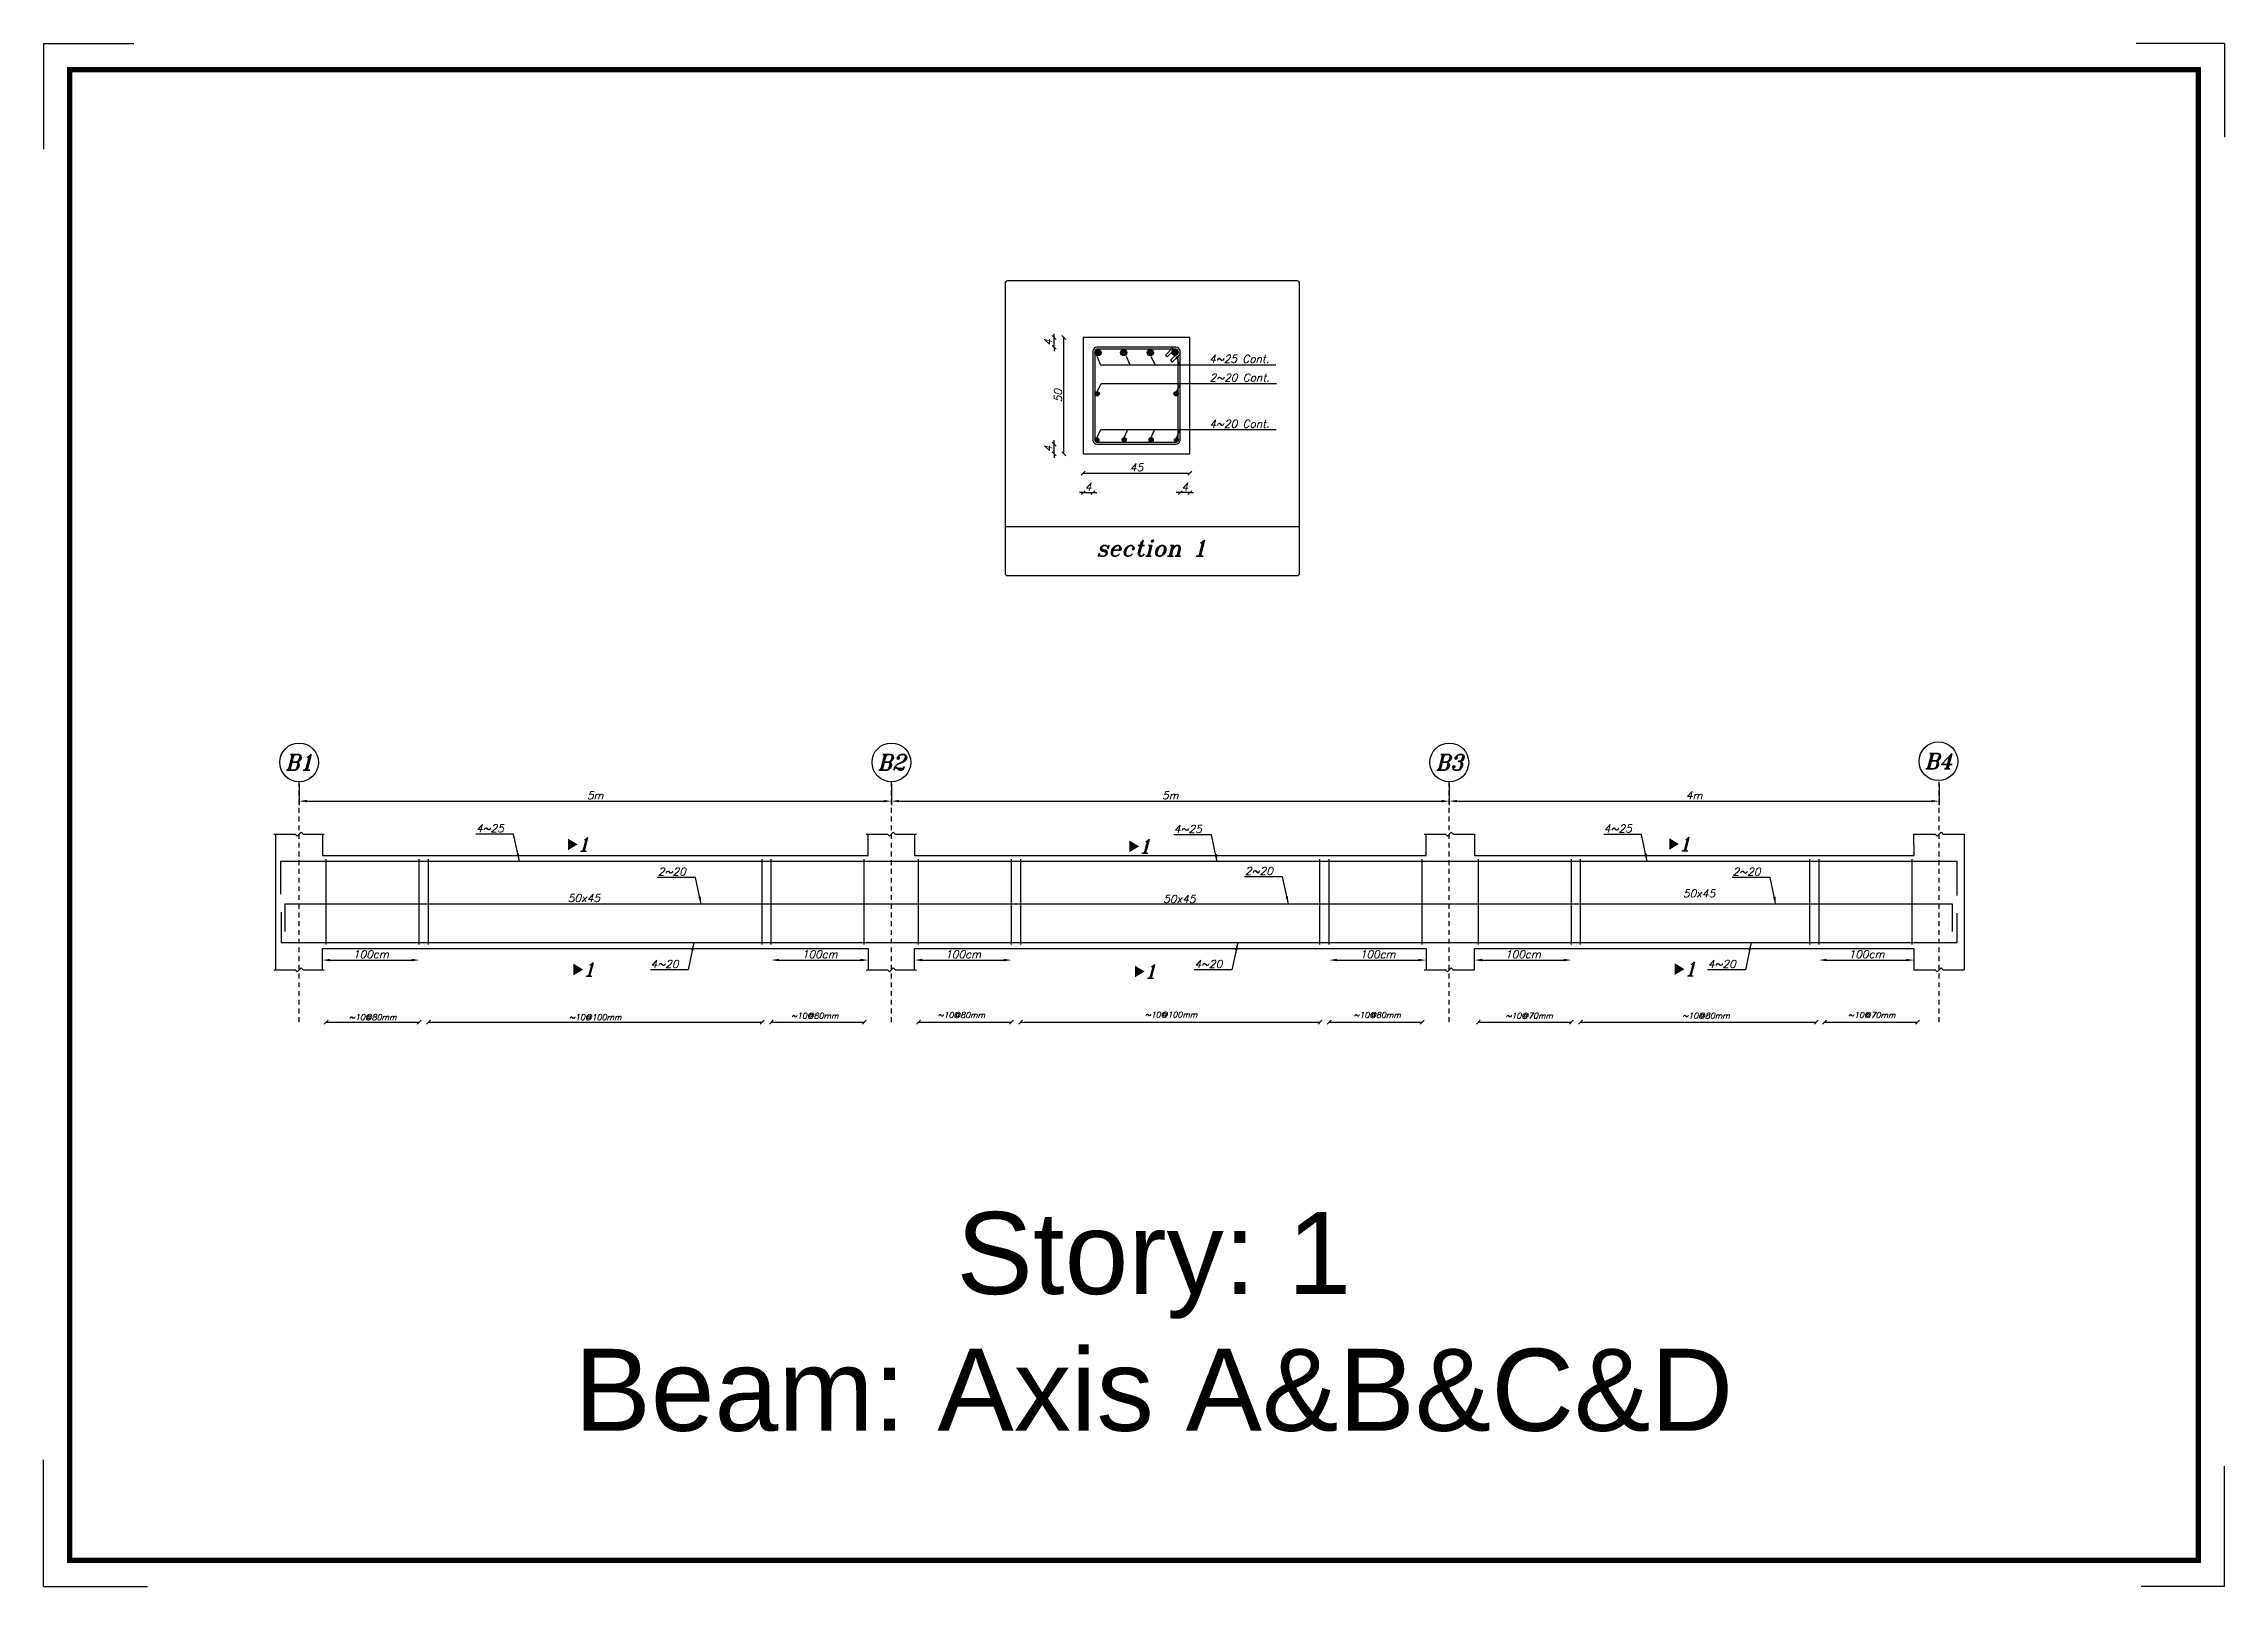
# Model space of a CAD drawing. Header units: inches. Extents: x -1152 to 1352, y 183 to 608.
# Drawn here: x 451.4 to 507.7, y 283.4 to 323.2 of the extents above; entities that cross this region are included whole.
import ezdxf
from ezdxf.enums import TextEntityAlignment as Align

# ---------------------------------------------------------------- set-up
doc = ezdxf.new("R2010")
doc.units = ezdxf.units.IN
doc.header["$MEASUREMENT"] = 0
doc.linetypes.add('HIDDEN2', pattern=[0.1875, 0.125, -0.0625])
doc.layers.add('Layer4', color=252, linetype='Continuous', lineweight=25)
doc.layers.add('SAZE_DRAWINGS', color=7, linetype='Continuous')
doc.styles.add('SAZE_STYLE', font='romancp.shx', dxfattribs={"oblique": 15})
doc.styles.add('SAZE_STYLE1', font='romant.shx', dxfattribs={"oblique": 15})
doc.styles.get("Standard").update_dxf_attribs({"font": 'arial.ttf'})
doc.dimstyles.new('SAZE_DIM_STYLE', dxfattribs={"dimtxt": 0.2, "dimasz": 0.2, "dimexe": 0.1, "dimexo": 0.05, "dimgap": 0.05, "dimtad": 0, "dimzin": 0, "dimdsep": 46, "dimtxsty": 'SAZE_STYLE', "dimcen": 0.09, "dimclrd": 2, "dimclre": 2, "dimclrt": 3, "dimadec": 0, "dimazin": 0, "dimtfac": 1, "dimtdec": 4, "dimtix": 1, "dimtmove": 1, "dimatfit": 3, "dimfxl": 1, "dimtolj": 1, "dimtzin": 0, "dimarcsym": 0})

msp = doc.modelspace()

# ---------------------------------------------------------------- texts
at = {"color": 6, "insert": (451.52122, 293.08046), "char_height": 2.116983, "attachment_point": 1}
msp.add_mtext_dynamic_manual_height_columns('\\pxqc;Story: 1\\PBeam: Axis A&B&C&D', width=57.0507531, gutter_width=36.72032, heights=[0], dxfattribs=at)
at = {"layer": 'SAZE_DRAWINGS', "color": 2, "style": 'SAZE_STYLE1', "oblique": 15}
for s, height, p in [('section 1', 0.411787, (479.98716, 310.20492)), ('50x45', 0.2, (465.33675, 301.17879)), ('50x45', 0.2, (480.7063, 301.15874)), ('50x45', 0.2, (494.11959, 301.29974))]:
    msp.add_text(s, height=height, dxfattribs=at).set_placement(p, align=Align.MIDDLE_CENTER)
at = {"layer": 'SAZE_DRAWINGS', "color": 3, "style": 'SAZE_STYLE1', "oblique": 15}
for s, p in [('B1', (457.98751, 304.68014)), ('B2', (473.27403, 304.68014)), ('B3', (487.67403, 304.68014)), ('B4', (500.29892, 304.70969))]:
    msp.add_text(s, height=0.4, dxfattribs=at).set_placement(p, align=Align.MIDDLE_CENTER)
at = {"layer": 'SAZE_DRAWINGS', "color": 2, "style": 'SAZE_STYLE1', "oblique": 15}
for p in [(465.17555, 302.56423), (479.66705, 302.5138), (493.60115, 302.57506), (465.31848, 299.33611), (479.80998, 299.28568), (493.74408, 299.34694)]:
    msp.add_text('1', height=0.35, dxfattribs=at).set_placement(p, align=Align.MIDDLE_LEFT)
at = {"layer": 'SAZE_DRAWINGS', "color": 3, "style": 'SAZE_STYLE', "oblique": 15}
for s, p in [('~10@80mm', (459.88751, 298.03014)), ('~10@100mm', (465.63077, 298.03014)), ('~10@80mm', (471.29675, 298.06895)), ('~10@80mm', (475.07806, 298.08803)), ('~10@100mm', (480.49099, 298.09621)), ('~10@80mm', (485.81087, 298.08803)), ('~10@70mm', (489.73563, 298.06902)), ('~10@80mm', (494.29838, 298.0701)), ('~10@70mm', (498.57778, 298.0881))]:
    msp.add_text(s, height=0.15, dxfattribs=at).set_placement(p, align=Align.CENTER)
at = {"layer": 'SAZE_DRAWINGS', "color": 3, "char_height": 0.2, "style": 'SAZE_STYLE'}
for s, insert, attachment_point in [('\\A1;4~25 Cont.', (481.4746, 314.99077), 7), ('\\A1;2~20 Cont.', (481.48477, 314.5085), 7), ('\\A1;4~20 Cont.', (481.48037, 313.31584), 7), ('\\A1;4~25', (463.27222, 302.88015), 9), ('\\A1;4~25', (481.28566, 302.86214), 9), ('\\A1;4~25', (492.38406, 302.87372), 9), ('\\A1;2~20', (467.96676, 301.76131), 9), ('\\A1;2~20', (483.12044, 301.7776), 9), ('\\A1;2~20', (495.70453, 301.76146), 9), ('\\A1;4~20', (467.77852, 299.38015), 9), ('\\A1;4~20', (481.81372, 299.38015), 9), ('\\A1;4~20', (495.06544, 299.38015), 9)]:
    msp.add_mtext(s, dxfattribs=dict(at, insert=insert, attachment_point=attachment_point))

# ---------------------------------------------------------------- blocks, each defined once
blk = doc.blocks.new('*D256')
at = {"layer": 'DEFPOINTS', "color": 0, "transparency": 16777216}
for p in [(457.988, 304.18), (473.274, 304.18), (473.274, 303.68)]:
    blk.add_point(p, dxfattribs=at)
at = {"layer": 'SAZE_DRAWINGS', "color": 2, "lineweight": -2, "transparency": 16777216}
for p, q in [((457.988, 304.13), (457.988, 303.58)), ((473.274, 304.13), (473.274, 303.58)), ((458.188, 303.68), (473.074, 303.68))]:
    blk.add_line(p, q, dxfattribs=at)
at = {"layer": 'SAZE_DRAWINGS', "color": 2, "transparency": 16777216}
for points in [[(458.188, 303.713), (458.188, 303.647), (457.988, 303.68)], [(473.074, 303.713), (473.074, 303.647), (473.274, 303.68)]]:
    blk.add_solid(points, dxfattribs=at)
at = {"layer": 'SAZE_DRAWINGS', "color": 3, "transparency": 16777216, "insert": (465.631, 303.83), "char_height": 0.2, "attachment_point": 5, "style": 'SAZE_STYLE'}
blk.add_mtext('\\A1;5m', dxfattribs=at)
blk = doc.blocks.new('*D257')
at = {"layer": 'DEFPOINTS', "color": 0, "transparency": 16777216}
for p in [(473.274, 304.18), (487.674, 304.18), (487.674, 303.68)]:
    blk.add_point(p, dxfattribs=at)
at = {"layer": 'SAZE_DRAWINGS', "color": 2, "lineweight": -2, "transparency": 16777216}
for p, q in [((473.274, 304.13), (473.274, 303.58)), ((487.674, 304.13), (487.674, 303.58)), ((473.474, 303.68), (487.474, 303.68))]:
    blk.add_line(p, q, dxfattribs=at)
at = {"layer": 'SAZE_DRAWINGS', "color": 2, "transparency": 16777216}
for points in [[(473.474, 303.713), (473.474, 303.647), (473.274, 303.68)], [(487.474, 303.713), (487.474, 303.647), (487.674, 303.68)]]:
    blk.add_solid(points, dxfattribs=at)
at = {"layer": 'SAZE_DRAWINGS', "color": 3, "transparency": 16777216, "insert": (480.474, 303.83), "char_height": 0.2, "attachment_point": 5, "style": 'SAZE_STYLE'}
blk.add_mtext('\\A1;5m', dxfattribs=at)
blk = doc.blocks.new('*D258')
at = {"layer": 'DEFPOINTS', "color": 0, "transparency": 16777216}
for p in [(458.588, 299.58), (461.088, 299.58), (461.088, 299.58)]:
    blk.add_point(p, dxfattribs=at)
at = {"layer": 'SAZE_DRAWINGS', "color": 2, "lineweight": -2, "transparency": 16777216}
blk.add_line((458.788, 299.58), (460.888, 299.58), dxfattribs=at)
at = {"layer": 'SAZE_DRAWINGS', "color": 2, "transparency": 16777216}
for points in [[(458.788, 299.613), (458.788, 299.547), (458.588, 299.58)], [(460.888, 299.613), (460.888, 299.547), (461.088, 299.58)]]:
    blk.add_solid(points, dxfattribs=at)
at = {"layer": 'SAZE_DRAWINGS', "color": 3, "transparency": 16777216, "insert": (459.838, 299.73), "char_height": 0.2, "attachment_point": 5, "style": 'SAZE_STYLE'}
blk.add_mtext('\\A1;100cm', dxfattribs=at)
blk = doc.blocks.new('*D259')
at = {"layer": 'DEFPOINTS', "color": 0, "transparency": 16777216}
for p in [(470.174, 299.58), (472.674, 299.58), (472.674, 299.58)]:
    blk.add_point(p, dxfattribs=at)
at = {"layer": 'SAZE_DRAWINGS', "color": 2, "lineweight": -2, "transparency": 16777216}
blk.add_line((470.374, 299.58), (472.474, 299.58), dxfattribs=at)
at = {"layer": 'SAZE_DRAWINGS', "color": 2, "transparency": 16777216}
for points in [[(470.374, 299.613), (470.374, 299.547), (470.174, 299.58)], [(472.474, 299.613), (472.474, 299.547), (472.674, 299.58)]]:
    blk.add_solid(points, dxfattribs=at)
at = {"layer": 'SAZE_DRAWINGS', "color": 3, "transparency": 16777216, "insert": (471.424, 299.73), "char_height": 0.2, "attachment_point": 5, "style": 'SAZE_STYLE'}
blk.add_mtext('\\A1;100cm', dxfattribs=at)
blk = doc.blocks.new('*D260')
at = {"layer": 'DEFPOINTS', "color": 0, "transparency": 16777216}
for p in [(473.874, 299.58), (476.374, 299.58), (476.374, 299.58)]:
    blk.add_point(p, dxfattribs=at)
at = {"layer": 'SAZE_DRAWINGS', "color": 2, "lineweight": -2, "transparency": 16777216}
blk.add_line((474.074, 299.58), (476.174, 299.58), dxfattribs=at)
at = {"layer": 'SAZE_DRAWINGS', "color": 2, "transparency": 16777216}
for points in [[(474.074, 299.613), (474.074, 299.547), (473.874, 299.58)], [(476.174, 299.613), (476.174, 299.547), (476.374, 299.58)]]:
    blk.add_solid(points, dxfattribs=at)
at = {"layer": 'SAZE_DRAWINGS', "color": 3, "transparency": 16777216, "insert": (475.124, 299.73), "char_height": 0.2, "attachment_point": 5, "style": 'SAZE_STYLE'}
blk.add_mtext('\\A1;100cm', dxfattribs=at)
blk = doc.blocks.new('*D261')
at = {"layer": 'DEFPOINTS', "color": 0, "transparency": 16777216}
for p in [(484.574, 299.58), (487.074, 299.58), (487.074, 299.58)]:
    blk.add_point(p, dxfattribs=at)
at = {"layer": 'SAZE_DRAWINGS', "color": 2, "lineweight": -2, "transparency": 16777216}
blk.add_line((484.774, 299.58), (486.874, 299.58), dxfattribs=at)
at = {"layer": 'SAZE_DRAWINGS', "color": 2, "transparency": 16777216}
for points in [[(484.774, 299.613), (484.774, 299.547), (484.574, 299.58)], [(486.874, 299.613), (486.874, 299.547), (487.074, 299.58)]]:
    blk.add_solid(points, dxfattribs=at)
at = {"layer": 'SAZE_DRAWINGS', "color": 3, "transparency": 16777216, "insert": (485.824, 299.73), "char_height": 0.2, "attachment_point": 5, "style": 'SAZE_STYLE'}
blk.add_mtext('\\A1;100cm', dxfattribs=at)
blk = doc.blocks.new('*D262')
at = {"layer": 'DEFPOINTS', "color": 0, "transparency": 16777216}
for p in [(487.674, 304.18), (500.316, 304.18), (500.316, 303.68)]:
    blk.add_point(p, dxfattribs=at)
at = {"layer": 'SAZE_DRAWINGS', "color": 2, "lineweight": -2, "transparency": 16777216}
for p, q in [((487.674, 304.13), (487.674, 303.58)), ((500.316, 304.13), (500.316, 303.58)), ((487.874, 303.68), (500.116, 303.68))]:
    blk.add_line(p, q, dxfattribs=at)
at = {"layer": 'SAZE_DRAWINGS', "color": 2, "transparency": 16777216}
for points in [[(487.874, 303.713), (487.874, 303.647), (487.674, 303.68)], [(500.116, 303.713), (500.116, 303.647), (500.316, 303.68)]]:
    blk.add_solid(points, dxfattribs=at)
at = {"layer": 'SAZE_DRAWINGS', "color": 3, "transparency": 16777216, "insert": (493.995, 303.83), "char_height": 0.2, "attachment_point": 5, "style": 'SAZE_STYLE'}
blk.add_mtext('\\A1;4m', dxfattribs=at)
blk = doc.blocks.new('*D263')
at = {"layer": 'DEFPOINTS', "color": 0, "transparency": 16777216}
for p in [(488.324, 299.58), (490.824, 299.58), (490.824, 299.58)]:
    blk.add_point(p, dxfattribs=at)
at = {"layer": 'SAZE_DRAWINGS', "color": 2, "lineweight": -2, "transparency": 16777216}
blk.add_line((488.524, 299.58), (490.624, 299.58), dxfattribs=at)
at = {"layer": 'SAZE_DRAWINGS', "color": 2, "transparency": 16777216}
for points in [[(488.524, 299.613), (488.524, 299.547), (488.324, 299.58)], [(490.624, 299.613), (490.624, 299.547), (490.824, 299.58)]]:
    blk.add_solid(points, dxfattribs=at)
at = {"layer": 'SAZE_DRAWINGS', "color": 3, "transparency": 16777216, "insert": (489.574, 299.73), "char_height": 0.2, "attachment_point": 5, "style": 'SAZE_STYLE'}
blk.add_mtext('\\A1;100cm', dxfattribs=at)
blk = doc.blocks.new('*D264')
at = {"layer": 'DEFPOINTS', "color": 0, "transparency": 16777216}
for p in [(497.216, 299.58), (499.666, 299.58), (499.666, 299.58)]:
    blk.add_point(p, dxfattribs=at)
at = {"layer": 'SAZE_DRAWINGS', "color": 2, "lineweight": -2, "transparency": 16777216}
blk.add_line((497.416, 299.58), (499.466, 299.58), dxfattribs=at)
at = {"layer": 'SAZE_DRAWINGS', "color": 2, "transparency": 16777216}
for points in [[(497.416, 299.613), (497.416, 299.547), (497.216, 299.58)], [(499.466, 299.613), (499.466, 299.547), (499.666, 299.58)]]:
    blk.add_solid(points, dxfattribs=at)
at = {"layer": 'SAZE_DRAWINGS', "color": 3, "transparency": 16777216, "insert": (498.441, 299.73), "char_height": 0.2, "attachment_point": 5, "style": 'SAZE_STYLE'}
blk.add_mtext('\\A1;100cm', dxfattribs=at)
blk = doc.blocks.new('_Oblique')
at = {"color": 0, "linetype": 'ByBlock', "lineweight": -2}
blk.add_line((-0.5, -0.5), (0.5, 0.5), dxfattribs=at)
blk = doc.blocks.new('*D292')
at = {"layer": 'DEFPOINTS', "color": 0, "transparency": 16777216}
for p in [(478.225, 311.64), (478.475, 311.64), (478.475, 311.64)]:
    blk.add_point(p, dxfattribs=at)
at = {"layer": 'SAZE_DRAWINGS', "color": 2, "lineweight": -2, "transparency": 16777216}
for p, q in [((478.225, 311.64), (478.125, 311.64)), ((478.225, 311.64), (478.475, 311.64)), ((478.475, 311.64), (478.575, 311.64))]:
    blk.add_line(p, q, dxfattribs=at)
at = {"layer": 'SAZE_DRAWINGS', "color": 2, "lineweight": -2, "transparency": 16777216, "xscale": 0.1, "yscale": 0.1, "zscale": 0.1}
blk.add_blockref('_Oblique', (478.225, 311.64), dxfattribs=at)
at = {"layer": 'SAZE_DRAWINGS', "color": 2, "lineweight": -2, "transparency": 16777216, "xscale": 0.1, "yscale": 0.1, "zscale": 0.1, "rotation": 180}
blk.add_blockref('_Oblique', (478.475, 311.64), dxfattribs=at)
at = {"layer": 'SAZE_DRAWINGS', "color": 3, "transparency": 16777216, "insert": (478.35, 311.79), "char_height": 0.2, "attachment_point": 5, "style": 'SAZE_STYLE'}
blk.add_mtext('\\A1;4', dxfattribs=at)
blk = doc.blocks.new('*D293')
at = {"layer": 'DEFPOINTS', "color": 0, "transparency": 16777216}
for p in [(478.225, 312.14), (480.975, 312.14), (480.975, 312.14)]:
    blk.add_point(p, dxfattribs=at)
at = {"layer": 'SAZE_DRAWINGS', "color": 2, "lineweight": -2, "transparency": 16777216}
blk.add_line((478.225, 312.14), (480.975, 312.14), dxfattribs=at)
at = {"layer": 'SAZE_DRAWINGS', "color": 2, "lineweight": -2, "transparency": 16777216, "xscale": 0.1, "yscale": 0.1, "zscale": 0.1, "rotation": 180}
blk.add_blockref('_Oblique', (478.225, 312.14), dxfattribs=at)
at = {"layer": 'SAZE_DRAWINGS', "color": 2, "lineweight": -2, "transparency": 16777216, "xscale": 0.1, "yscale": 0.1, "zscale": 0.1}
blk.add_blockref('_Oblique', (480.975, 312.14), dxfattribs=at)
at = {"layer": 'SAZE_DRAWINGS', "color": 3, "transparency": 16777216, "insert": (479.6, 312.29), "char_height": 0.2, "attachment_point": 5, "style": 'SAZE_STYLE'}
blk.add_mtext('\\A1;45', dxfattribs=at)
blk = doc.blocks.new('*D294')
at = {"layer": 'DEFPOINTS', "color": 0, "transparency": 16777216}
for p in [(480.725, 311.64), (480.725, 311.64), (480.975, 311.64)]:
    blk.add_point(p, dxfattribs=at)
at = {"layer": 'SAZE_DRAWINGS', "color": 2, "lineweight": -2, "transparency": 16777216}
for p, q in [((480.725, 311.64), (480.625, 311.64)), ((480.975, 311.64), (480.725, 311.64)), ((480.975, 311.64), (481.075, 311.64))]:
    blk.add_line(p, q, dxfattribs=at)
at = {"layer": 'SAZE_DRAWINGS', "color": 2, "lineweight": -2, "transparency": 16777216, "xscale": 0.1, "yscale": 0.1, "zscale": 0.1}
blk.add_blockref('_Oblique', (480.725, 311.64), dxfattribs=at)
at = {"layer": 'SAZE_DRAWINGS', "color": 2, "lineweight": -2, "transparency": 16777216, "xscale": 0.1, "yscale": 0.1, "zscale": 0.1, "rotation": 180}
blk.add_blockref('_Oblique', (480.975, 311.64), dxfattribs=at)
at = {"layer": 'SAZE_DRAWINGS', "color": 3, "transparency": 16777216, "insert": (480.85, 311.79), "char_height": 0.2, "attachment_point": 5, "style": 'SAZE_STYLE'}
blk.add_mtext('\\A1;4', dxfattribs=at)
blk = doc.blocks.new('*D295')
at = {"layer": 'DEFPOINTS', "color": 0, "transparency": 16777216}
for p in [(477.475, 312.89), (477.475, 312.89), (477.475, 312.64)]:
    blk.add_point(p, dxfattribs=at)
at = {"layer": 'SAZE_DRAWINGS', "color": 2, "lineweight": -2, "transparency": 16777216}
for p, q in [((477.475, 312.89), (477.475, 312.99)), ((477.475, 312.64), (477.475, 312.89)), ((477.475, 312.64), (477.475, 312.54))]:
    blk.add_line(p, q, dxfattribs=at)
at = {"layer": 'SAZE_DRAWINGS', "color": 2, "lineweight": -2, "transparency": 16777216, "xscale": 0.1, "yscale": 0.1, "zscale": 0.1}
for p, rotation in [((477.475, 312.89), 270), ((477.475, 312.64), 90)]:
    blk.add_blockref('_Oblique', p, dxfattribs=dict(at, rotation=rotation))
at = {"layer": 'SAZE_DRAWINGS', "color": 3, "transparency": 16777216, "insert": (477.325, 312.765), "char_height": 0.2, "attachment_point": 5, "rotation": 90, "style": 'SAZE_STYLE'}
blk.add_mtext('\\A1;4', dxfattribs=at)
blk = doc.blocks.new('*D296')
at = {"layer": 'DEFPOINTS', "color": 0, "transparency": 16777216}
for p in [(477.725, 315.64), (477.725, 315.64), (477.725, 312.64)]:
    blk.add_point(p, dxfattribs=at)
at = {"layer": 'SAZE_DRAWINGS', "color": 2, "lineweight": -2, "transparency": 16777216}
blk.add_line((477.725, 312.64), (477.725, 315.64), dxfattribs=at)
at = {"layer": 'SAZE_DRAWINGS', "color": 2, "lineweight": -2, "transparency": 16777216, "xscale": 0.1, "yscale": 0.1, "zscale": 0.1}
for p, rotation in [((477.725, 315.64), 90), ((477.725, 312.64), 270)]:
    blk.add_blockref('_Oblique', p, dxfattribs=dict(at, rotation=rotation))
at = {"layer": 'SAZE_DRAWINGS', "color": 3, "transparency": 16777216, "insert": (477.575, 314.14), "char_height": 0.2, "attachment_point": 5, "rotation": 90, "style": 'SAZE_STYLE'}
blk.add_mtext('\\A1;50', dxfattribs=at)
blk = doc.blocks.new('*D297')
at = {"layer": 'DEFPOINTS', "color": 0, "transparency": 16777216}
for p in [(477.475, 315.64), (477.475, 315.64), (477.475, 315.39)]:
    blk.add_point(p, dxfattribs=at)
at = {"layer": 'SAZE_DRAWINGS', "color": 2, "lineweight": -2, "transparency": 16777216}
for p, q in [((477.475, 315.64), (477.475, 315.74)), ((477.475, 315.39), (477.475, 315.64)), ((477.475, 315.39), (477.475, 315.29))]:
    blk.add_line(p, q, dxfattribs=at)
at = {"layer": 'SAZE_DRAWINGS', "color": 2, "lineweight": -2, "transparency": 16777216, "xscale": 0.1, "yscale": 0.1, "zscale": 0.1}
for p, rotation in [((477.475, 315.64), 270), ((477.475, 315.39), 90)]:
    blk.add_blockref('_Oblique', p, dxfattribs=dict(at, rotation=rotation))
at = {"layer": 'SAZE_DRAWINGS', "color": 3, "transparency": 16777216, "insert": (477.325, 315.515), "char_height": 0.2, "attachment_point": 5, "rotation": 90, "style": 'SAZE_STYLE'}
blk.add_mtext('\\A1;4', dxfattribs=at)
blk = doc.blocks.new('SAZE-CIR-COL')
at = {"layer": 'SAZE_DRAWINGS'}
h = blk.add_hatch(color=0, dxfattribs=at)
h.dxf.hatch_style = 1
h.paths.add_polyline_path([(0.5, 0, 1), (-0.5, 0, 1)])
at = {"layer": 'SAZE_DRAWINGS', "color": 0}
blk.add_circle((0, 0), 0.5, dxfattribs=at)
blk = doc.blocks.new('5050new')
h = blk.add_hatch(color=256)
h.dxf.hatch_style = 1
h.paths.add_polyline_path([(6309.307, 1826.545), (6308.807, 1826.545), (6308.807, 1826.045), (6309.307, 1826.045)])
for p, q in [((6309.057, 1826.545), (6309.057, 1826.863)), ((6308.807, 1826.295), (6308.489, 1826.295)), ((6309.057, 1826.045), (6309.057, 1825.727)), ((6309.307, 1826.295), (6309.625, 1826.295))]:
    blk.add_line(p, q)
blk.add_lwpolyline([(6308.807, 1826.545), (6309.307, 1826.545), (6309.307, 1826.045), (6308.807, 1826.045)], close=True)
blk = doc.blocks.new('axha')
at = {"xscale": 0.04818339340090472, "yscale": 0.9389606098873475, "zscale": 0.04818339340090472, "rotation": 90}
blk.add_blockref('5050new', (6418.607, 1847.788), dxfattribs=at)
at = {"xscale": 0.03937007874015748, "yscale": 0.03937007874015748, "zscale": 0.03937007874015748}
for p in [(6403.505, 1851.052), (6403.012, 1849.847), (6418.919, 1847.414)]:
    blk.add_blockref('5050new', p, dxfattribs=at)
for p in [(102.376, 27.576), (107.877, 27.576), (113.877, 27.576), (119.377, 27.576), (102.375, 22.576), (107.876, 22.576), (113.876, 22.576), (119.377, 22.576), (102.375, 17.576), (107.875, 17.576), (113.875, 17.576), (119.377, 17.576), (102.375, 13.576), (107.875, 13.576), (113.875, 13.576), (119.377, 13.576)]:
    blk.add_blockref('5050new', p)

# ---------------------------------------------------------------- dimensions: what is measured, and where the dimension line sits
at = {"layer": 'SAZE_DRAWINGS', "color": 2}
for base, p1, p2, text, override, picture, middle in [((477.4746, 315.64011), (477.4746, 315.39011), (477.4746, 315.64011), '4', {"dimtxt": 0.2, "dimasz": 0.1, "dimgap": 0.05, "dimtad": 1, "dimdec": 1, "dimlfac": 20, "dimrnd": 5, "dimzin": 8, "dimblk": 'Oblique', "dimse1": 1, "dimse2": 1, "dimclrd": 2, "dimclre": 2, "dimclrt": 3}, '*D297', (477.3246, 315.51511)), ((477.7246, 315.64011), (477.7246, 312.64011), (477.7246, 315.64011), '50', {"dimtxt": 0.2, "dimasz": 0.1, "dimgap": 0.05, "dimtad": 1, "dimdec": 1, "dimlfac": 20, "dimrnd": 0.5, "dimzin": 8, "dimblk": 'Oblique', "dimse1": 1, "dimse2": 1, "dimclrd": 2, "dimclre": 2, "dimclrt": 3}, '*D296', (477.5746, 314.14011)), ((477.4746, 312.89011), (477.4746, 312.64011), (477.4746, 312.89011), '4', {"dimtxt": 0.2, "dimasz": 0.1, "dimgap": 0.05, "dimtad": 1, "dimdec": 1, "dimlfac": 20, "dimrnd": 5, "dimzin": 8, "dimblk": 'Oblique', "dimse1": 1, "dimse2": 1, "dimclrd": 2, "dimclre": 2, "dimclrt": 3}, '*D295', (477.3246, 312.76511))]:
    dim = msp.add_linear_dim(base=base, p1=p1, p2=p2, angle=90, text=text, dimstyle='SAZE_DIM_STYLE', override=override, dxfattribs=at)
    dim.commit()
    dim.dimension.update_dxf_attribs({"geometry": picture, "text_midpoint": middle})
for base, p1, p2, text, override, picture, middle in [((480.9746, 312.14011), (478.2246, 312.14011), (480.9746, 312.14011), '45', {"dimtxt": 0.2, "dimasz": 0.1, "dimgap": 0.05, "dimtad": 1, "dimdec": 1, "dimlfac": 20, "dimrnd": 0.5, "dimzin": 8, "dimblk": 'Oblique', "dimse1": 1, "dimse2": 1, "dimclrd": 2, "dimclre": 2, "dimclrt": 3}, '*D293', (479.5996, 312.29011)), ((478.4746, 311.64011), (478.2246, 311.64011), (478.4746, 311.64011), '4', {"dimtxt": 0.2, "dimasz": 0.1, "dimgap": 0.05, "dimtad": 1, "dimdec": 1, "dimlfac": 20, "dimrnd": 5, "dimzin": 8, "dimblk": 'Oblique', "dimse1": 1, "dimse2": 1, "dimclrd": 2, "dimclre": 2, "dimclrt": 3}, '*D292', (478.3496, 311.79011)), ((480.7246, 311.64011), (480.9746, 311.64011), (480.7246, 311.64011), '4', {"dimtxt": 0.2, "dimasz": 0.1, "dimgap": 0.05, "dimtad": 1, "dimdec": 1, "dimlfac": 20, "dimrnd": 5, "dimzin": 8, "dimblk": 'Oblique', "dimse1": 1, "dimse2": 1, "dimclrd": 2, "dimclre": 2, "dimclrt": 3}, '*D294', (480.8496, 311.79011)), ((473.27403, 303.68014), (457.98751, 304.18014), (473.27403, 304.18014), '5m', {"dimtxt": 0.2, "dimasz": 0.2, "dimgap": 0.05, "dimtad": 1, "dimdec": 1, "dimlfac": 50, "dimrnd": 1, "dimzin": 8, "dimclrd": 2, "dimclre": 2, "dimclrt": 3}, '*D256', (465.63077, 303.83014)), ((487.67403, 303.68014), (473.27403, 304.18014), (487.67403, 304.18014), '5m', {"dimtxt": 0.2, "dimasz": 0.2, "dimgap": 0.05, "dimtad": 1, "dimdec": 1, "dimlfac": 50, "dimrnd": 1, "dimzin": 8, "dimclrd": 2, "dimclre": 2, "dimclrt": 3}, '*D257', (480.47403, 303.83014)), ((500.3163, 303.68014), (487.67403, 304.18014), (500.3163, 304.18014), '4m', {"dimtxt": 0.2, "dimasz": 0.2, "dimgap": 0.05, "dimtad": 1, "dimdec": 1, "dimlfac": 50, "dimrnd": 1, "dimzin": 8, "dimclrd": 2, "dimclre": 2, "dimclrt": 3}, '*D262', (493.99516, 303.83014)), ((461.08751, 299.58014), (458.58751, 299.58014), (461.08751, 299.58014), '100cm', {"dimtxt": 0.2, "dimasz": 0.2, "dimgap": 0.05, "dimtad": 1, "dimdec": 1, "dimlfac": 50, "dimrnd": 1, "dimzin": 8, "dimse1": 1, "dimse2": 1, "dimclrd": 2, "dimclre": 2, "dimclrt": 3}, '*D258', (459.83751, 299.73014)), ((472.67403, 299.58014), (470.17403, 299.58014), (472.67403, 299.58014), '100cm', {"dimtxt": 0.2, "dimasz": 0.2, "dimgap": 0.05, "dimtad": 1, "dimdec": 1, "dimlfac": 50, "dimrnd": 1, "dimzin": 8, "dimse1": 1, "dimse2": 1, "dimclrd": 2, "dimclre": 2, "dimclrt": 3}, '*D259', (471.42403, 299.73014)), ((476.37403, 299.58014), (473.87403, 299.58014), (476.37403, 299.58014), '100cm', {"dimtxt": 0.2, "dimasz": 0.2, "dimgap": 0.05, "dimtad": 1, "dimdec": 1, "dimlfac": 50, "dimrnd": 1, "dimzin": 8, "dimse1": 1, "dimse2": 1, "dimclrd": 2, "dimclre": 2, "dimclrt": 3}, '*D260', (475.12403, 299.73014)), ((487.07403, 299.58014), (484.57403, 299.58014), (487.07403, 299.58014), '100cm', {"dimtxt": 0.2, "dimasz": 0.2, "dimgap": 0.05, "dimtad": 1, "dimdec": 1, "dimlfac": 50, "dimrnd": 1, "dimzin": 8, "dimse1": 1, "dimse2": 1, "dimclrd": 2, "dimclre": 2, "dimclrt": 3}, '*D261', (485.82403, 299.73014)), ((490.82403, 299.58014), (488.32403, 299.58014), (490.82403, 299.58014), '100cm', {"dimtxt": 0.2, "dimasz": 0.2, "dimgap": 0.05, "dimtad": 1, "dimdec": 1, "dimlfac": 50, "dimrnd": 1, "dimzin": 8, "dimse1": 1, "dimse2": 1, "dimclrd": 2, "dimclre": 2, "dimclrt": 3}, '*D263', (489.57403, 299.73014)), ((499.6661, 299.58014), (497.2163, 299.58014), (499.6661, 299.58014), '100cm', {"dimtxt": 0.2, "dimasz": 0.2, "dimgap": 0.05, "dimtad": 1, "dimdec": 1, "dimlfac": 50, "dimrnd": 1, "dimzin": 8, "dimse1": 1, "dimse2": 1, "dimclrd": 2, "dimclre": 2, "dimclrt": 3}, '*D264', (498.4412, 299.73014))]:
    dim = msp.add_linear_dim(base=base, p1=p1, p2=p2, text=text, dimstyle='SAZE_DIM_STYLE', override=override, dxfattribs=at)
    dim.commit()
    dim.dimension.update_dxf_attribs({"geometry": picture, "text_midpoint": middle})

# ---------------------------------------------------------------- linework, layer by layer
at = {"color": 3}
msp.add_line((500.9663, 302.83014), (500.9663, 299.33014), dxfattribs=at)
at = {"color": 6}
for p, q in [((500.77639, 302.13014), (500.77639, 301.24571)), ((457.62206, 301.03502), (457.62206, 300.31699)), ((500.65572, 301.03502), (500.65572, 300.31699)), ((500.78133, 300.03014), (500.78133, 300.787))]:
    msp.add_line(p, q, dxfattribs=at)
at = {"layer": 'Layer4'}
for p, q in [((451.39262, 323.224), (451.39262, 320.50326)), ((451.39262, 323.224), (453.72531, 323.224)), ((507.67899, 323.224), (505.40341, 323.224)), ((507.67899, 323.224), (507.67899, 320.81347)), ((451.39262, 283.4215), (451.39262, 286.68833)), ((507.67899, 283.4215), (507.67899, 286.52266)), ((507.67899, 283.4215), (507.67899, 284.76166)), ((451.39262, 283.4215), (454.07297, 283.4215)), ((507.67899, 283.4215), (505.5282, 283.4215))]:
    msp.add_line(p, q, dxfattribs=at)
at = {"layer": 'Layer4', "const_width": 0.13402}
msp.add_lwpolyline([(452.0627, 322.55393), (507.00891, 322.55393), (507.00891, 284.09158), (452.0627, 284.09158)], close=True, dxfattribs=at)
at = {"layer": 'SAZE_DRAWINGS', "color": 8}
msp.add_line((476.20788, 310.76694), (483.81011, 310.76694), dxfattribs=at)
msp.add_lwpolyline([(476.27123, 309.49945), (483.74676, 309.49945, 0.41421356), (483.81011, 309.5628), (483.81011, 317.03833, 0.41421356), (483.74676, 317.10168), (476.27123, 317.10168, 0.41421356), (476.20788, 317.03833), (476.20788, 309.5628, 0.41421356)], format="xyb", close=True, dxfattribs=at)
at = {"layer": 'SAZE_DRAWINGS', "color": 3}
msp.add_lwpolyline([(478.2246, 312.64011), (480.9746, 312.64011), (480.9746, 315.64011), (478.2246, 315.64011)], close=True, dxfattribs=at)
at = {"layer": 'SAZE_DRAWINGS', "color": 4}
msp.add_lwpolyline([(478.5796, 312.89011), (480.6196, 312.89011, 0.41421356), (480.7246, 312.99511), (480.7246, 315.28511, 0.41421356), (480.6196, 315.39011), (478.5796, 315.39011, 0.41421356), (478.4746, 315.28511), (478.4746, 312.99511, 0.41421356)], format="xyb", close=True, dxfattribs=at)
for points, format in [([(480.6746, 315.26011), (480.6746, 315.28511, 0.41421356), (480.6196, 315.34011), (478.5796, 315.34011, 0.41421356), (478.5246, 315.28511), (478.5246, 312.99511, 0.41421356), (478.5796, 312.94011), (480.6196, 312.94011, 0.41421356), (480.6746, 312.99511), (480.6746, 315.16011)], "xyb"), ([(464.92555, 302.56423, 0.3, 0, 0), (465.17555, 302.56423, 0, 0, 0)], "xyseb"), ([(479.41705, 302.5138, 0.3, 0, 0), (479.66705, 302.5138, 0, 0, 0)], "xyseb"), ([(493.35115, 302.57506, 0.3, 0, 0), (493.60115, 302.57506, 0, 0, 0)], "xyseb"), ([(465.06848, 299.33611, 0.3, 0, 0), (465.31848, 299.33611, 0, 0, 0)], "xyseb"), ([(493.49408, 299.34694, 0.3, 0, 0), (493.74408, 299.34694, 0, 0, 0)], "xyseb"), ([(479.55998, 299.28568, 0.3, 0, 0), (479.80998, 299.28568, 0, 0, 0)], "xyseb")]:
    msp.add_lwpolyline(points, format=format, dxfattribs=at)
for points in [[(480.5946, 315.34011), (480.3946, 315.14011), (480.3446, 315.19011), (480.5446, 315.39011)], [(480.6746, 315.26011), (480.4746, 315.06011), (480.5246, 315.01011), (480.7246, 315.21011)]]:
    msp.add_lwpolyline(points, dxfattribs=at)
at = {"layer": 'SAZE_DRAWINGS', "color": 2, "linetype": 'HIDDEN2'}
for points in [[(457.98751, 297.98014), (457.98751, 304.18014)], [(473.27403, 297.98014), (473.27403, 304.18014)], [(487.67403, 297.98014), (487.67403, 304.18014)], [(500.3163, 297.98014), (500.3163, 304.18014)]]:
    msp.add_lwpolyline(points, dxfattribs=at)
at = {"layer": 'SAZE_DRAWINGS', "color": 8}
for points in [[(457.33751, 302.83014), (457.88751, 302.83014), (457.93751, 302.78014), (458.03751, 302.88014), (458.08751, 302.83014), (458.63751, 302.83014)], [(472.62403, 302.83014), (473.17403, 302.83014), (473.22403, 302.78014), (473.32403, 302.88014), (473.37403, 302.83014), (473.92403, 302.83014)], [(487.02403, 302.83014), (487.57403, 302.83014), (487.62403, 302.78014), (487.72403, 302.88014), (487.77403, 302.83014), (488.32403, 302.83014)], [(499.6663, 302.83014), (500.2163, 302.83014), (500.2663, 302.78014), (500.3663, 302.88014), (500.4163, 302.83014), (500.9663, 302.83014)], [(457.33751, 299.33014), (457.88751, 299.33014), (457.93751, 299.28014), (458.03751, 299.38014), (458.08751, 299.33014), (458.63751, 299.33014)], [(472.62403, 299.33014), (473.17403, 299.33014), (473.22403, 299.28014), (473.32403, 299.38014), (473.37403, 299.33014), (473.92403, 299.33014)], [(487.02403, 299.33014), (487.57403, 299.33014), (487.62403, 299.28014), (487.72403, 299.38014), (487.77403, 299.33014), (488.32403, 299.33014)], [(499.6663, 299.33014), (500.2163, 299.33014), (500.2663, 299.28014), (500.3663, 299.38014), (500.4163, 299.33014), (500.9663, 299.33014)]]:
    msp.add_lwpolyline(points, dxfattribs=at)
at = {"layer": 'SAZE_DRAWINGS', "color": 3, "linetype": 'Continuous'}
for points in [[(457.38751, 299.33014), (457.38751, 302.83014)], [(458.58751, 302.83014), (458.58751, 302.28014), (472.67403, 302.28014), (472.67403, 302.83014)], [(473.87403, 302.83014), (473.87403, 302.28014), (487.07403, 302.28014), (487.07403, 302.83014)], [(488.32403, 302.83014), (488.32403, 302.28014), (499.67255, 302.28014), (499.6663, 302.83014)], [(458.58751, 299.33014), (458.58751, 299.88014), (472.67403, 299.88014), (472.67403, 299.33014)], [(473.87403, 299.33014), (473.87403, 299.88014), (487.07403, 299.88014), (487.07403, 299.33014)], [(488.32403, 299.33014), (488.32403, 299.88014), (499.66587, 299.88014), (499.6663, 299.33014)]]:
    msp.add_lwpolyline(points, dxfattribs=at)
at = {"layer": 'SAZE_DRAWINGS', "color": 6, "linetype": 'Continuous'}
for points in [[(457.51751, 301.27729), (457.51751, 302.13014), (500.77639, 302.13014)], [(457.52551, 300.81265), (457.52551, 300.03014), (500.78133, 300.03014)], [(457.62206, 301.03502), (500.65572, 301.03502)]]:
    msp.add_lwpolyline(points, dxfattribs=at)
at = {"layer": 'SAZE_DRAWINGS', "color": 4, "linetype": 'Continuous'}
for points in [[(458.68751, 299.98014), (458.68751, 302.18014)], [(461.08751, 299.98014), (461.08751, 302.18014)], [(461.32551, 299.98014), (461.32551, 302.18014)], [(469.93603, 299.98014), (469.93603, 302.18014)], [(470.17403, 299.98014), (470.17403, 302.18014)], [(472.57403, 299.98014), (472.57403, 302.18014)], [(473.97403, 299.98014), (473.97403, 302.18014)], [(476.37403, 299.98014), (476.37403, 302.18014)], [(476.61203, 299.98014), (476.61203, 302.18014)], [(484.33603, 299.98014), (484.33603, 302.18014)], [(484.57403, 299.98014), (484.57403, 302.18014)], [(486.97403, 299.98014), (486.97403, 302.18014)], [(488.42403, 299.98014), (488.42403, 302.18014)], [(490.82403, 299.98014), (490.82403, 302.18014)], [(491.06203, 299.98014), (491.06203, 302.18014)], [(496.9783, 299.98014), (496.9783, 302.18014)], [(497.2163, 299.98014), (497.2163, 302.18014)], [(499.6163, 299.98014), (499.6163, 302.18014)]]:
    msp.add_lwpolyline(points, dxfattribs=at)
at = {"layer": 'SAZE_DRAWINGS', "color": 1}
for points in [[(458.63751, 297.93014), (458.73751, 298.03014)], [(458.68751, 297.98014), (461.08751, 297.98014)], [(461.03751, 297.93014), (461.13751, 298.03014)], [(461.27551, 297.93014), (461.37551, 298.03014)], [(461.32551, 297.98014), (469.93603, 297.98014)], [(469.88603, 297.93014), (469.98603, 298.03014)], [(470.12403, 297.93014), (470.22403, 298.03014)], [(470.17403, 297.98014), (472.57403, 297.98014)], [(472.52403, 297.93014), (472.62403, 298.03014)], [(473.92403, 297.93014), (474.02403, 298.03014)], [(473.97403, 297.98014), (476.37403, 297.98014)], [(476.32403, 297.93014), (476.42403, 298.03014)], [(476.56203, 297.93014), (476.66203, 298.03014)], [(476.61203, 297.98014), (484.33603, 297.98014)], [(484.28603, 297.93014), (484.38603, 298.03014)], [(484.52403, 297.93014), (484.62403, 298.03014)], [(484.57403, 297.98014), (486.97403, 297.98014)], [(486.92403, 297.93014), (487.02403, 298.03014)], [(488.37403, 297.93014), (488.47403, 298.03014)], [(488.42403, 297.98014), (490.82403, 297.98014)], [(490.77403, 297.93014), (490.87403, 298.03014)], [(491.01203, 297.93014), (491.11203, 298.03014)], [(491.06203, 297.98014), (497.14665, 297.98014)], [(497.09665, 297.93014), (497.19665, 298.03014)], [(497.30977, 297.93014), (497.40977, 298.03014)], [(497.35977, 297.98014), (499.75977, 297.98014)], [(499.70977, 297.93014), (499.80977, 298.03014)]]:
    msp.add_lwpolyline(points, dxfattribs=at)
at = {"layer": 'SAZE_DRAWINGS', "color": 2}
for centre in [(457.98751, 304.68014), (473.27403, 304.68014), (487.67403, 304.68014), (500.29892, 304.70969)]:
    msp.add_ellipse(centre, major_axis=(0.5, 0), ratio=1, dxfattribs=at)

# ---------------------------------------------------------------- block references
for p in [(-5611.85282, -1543.55645), (-5549.82191, -1543.89928)]:
    msp.add_blockref('axha', p)
at = {"layer": 'SAZE_DRAWINGS', "color": 6}
for p, xscale, yscale, zscale in [((478.60631, 315.25502), 0.1584, 0.1584, 0.1584), ((479.26988, 315.25421), 0.1584, 0.1584, 0.1584), ((479.95801, 315.25421), 0.1584, 0.1584, 0.1584), ((480.59486, 315.26035), 0.1584, 0.1584, 0.1584), ((478.58186, 314.19062), 0.11, 0.11, 0.11), ((480.62186, 314.19062), 0.11, 0.11, 0.11), ((478.58037, 312.99584), 0.1, 0.1, 0.1), ((479.28258, 313.00509), 0.11, 0.11, 0.11), ((479.97595, 313.00201), 0.11, 0.11, 0.11), ((480.63037, 312.99584), 0.1, 0.1, 0.1)]:
    msp.add_blockref('SAZE-CIR-COL', p, dxfattribs=dict(at, xscale=xscale, yscale=yscale, zscale=zscale))

msp.set_redraw_order([(e.dxf.handle, doc.entitydb.next_handle()) for e in msp.query("TEXT MTEXT ATTDEF DIMENSION ARC_DIMENSION")])  # texts and dimensions are drawn at this point

# ---------------------------------------------------------------- leaders
at = {"layer": 'SAZE_DRAWINGS', "annotation_type": 0, "has_hookline": 1, "hookline_direction": 0}
for points, text_width in [([(478.5746, 315.16077), (478.6746, 314.94077), (481.4246, 314.94077)], 1.72057), ([(478.58477, 314.2385), (478.68477, 314.4585), (481.43477, 314.4585)], 1.72636), ([(478.58037, 313.04584), (478.68037, 313.26584), (481.43037, 313.26584)], 1.72057)]:
    msp.add_leader(points, dimstyle='SAZE_DIM_STYLE', override={"dimasz": 0.1, "dimgap": 0.05, "dimtad": 1, "dimdec": 3, "dimse1": 1, "dimse2": 1, "dimclrd": 2}, dxfattribs=dict(at, text_width=text_width))
at = {"layer": 'SAZE_DRAWINGS'}
for points in [[(479.32947, 315.15898), (479.42947, 314.93898)], [(479.97188, 315.16164), (480.07188, 314.94164)], [(480.6146, 315.16077), (480.7146, 314.94077)], [(480.63477, 314.2385), (480.73477, 314.4585)], [(479.27438, 313.04667), (479.37438, 313.26667)], [(479.96775, 313.04359), (480.06775, 313.26359)], [(480.63037, 313.04584), (480.73037, 313.26584)]]:
    msp.add_leader(points, dimstyle='SAZE_DIM_STYLE', override={"dimasz": 0.1, "dimgap": 0.05, "dimtad": 1, "dimdec": 3, "dimse1": 1, "dimse2": 1, "dimclrd": 2}, dxfattribs=at)
at = {"layer": 'SAZE_DRAWINGS', "color": 2, "annotation_type": 0, "has_hookline": 1, "hookline_direction": 1}
for points, text_width in [([(463.67222, 302.13015), (463.52222, 302.83015), (463.32222, 302.83015)], 0.72399), ([(492.78406, 302.12372), (492.63406, 302.82372), (492.43406, 302.82372)], 0.72399), ([(481.68566, 302.11214), (481.53566, 302.81214), (481.33566, 302.81214)], 0.72399), ([(468.36676, 301.01131), (468.21676, 301.71131), (468.01676, 301.71131)], 0.7291), ([(483.52044, 301.0276), (483.37044, 301.7276), (483.17044, 301.7276)], 0.7291), ([(496.10453, 301.01146), (495.95453, 301.71146), (495.75453, 301.71146)], 0.7291), ([(468.17852, 300.03015), (468.02852, 299.33015), (467.82852, 299.33015)], 0.72331), ([(482.21372, 300.03015), (482.06372, 299.33015), (481.86372, 299.33015)], 0.72331), ([(495.46544, 300.03015), (495.31544, 299.33015), (495.11544, 299.33015)], 0.72331)]:
    msp.add_leader(points, dimstyle='SAZE_DIM_STYLE', override={"dimasz": 0.2, "dimgap": 0.05, "dimtad": 1, "dimclrd": 2}, dxfattribs=dict(at, text_width=text_width))

doc.saveas('drawing.dxf')
